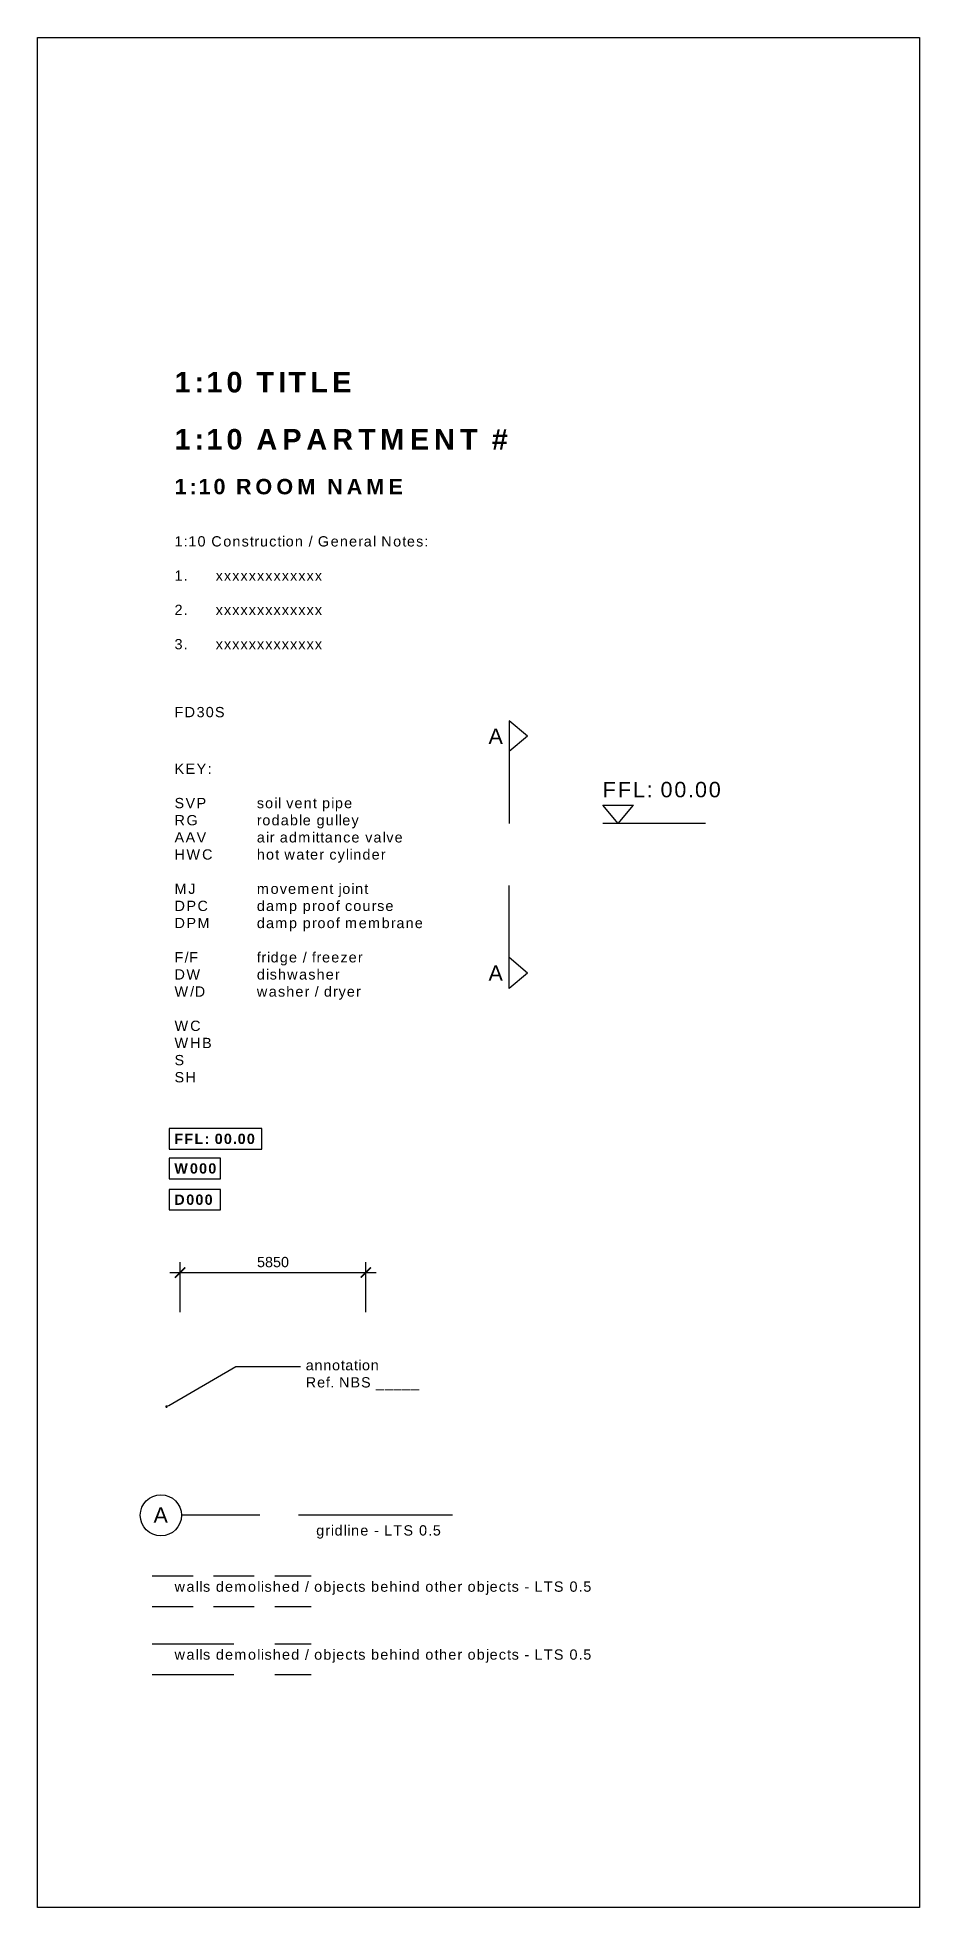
# Model space of a CAD drawing. Header units: millimetres. Extents: x 0 to 257100, y -5590 to 37493.
# Drawn here: x 1559 to 3274, y 498 to 4136 of the extents above; entities that cross this region are included whole.
import ezdxf
from ezdxf import colors
from ezdxf.entities.mleader import LeaderData, LeaderLine
from ezdxf.math import Vec2, Vec3

# ---------------------------------------------------------------- set-up
doc = ezdxf.new("R2010")
doc.units = ezdxf.units.MM
doc.header["$LTSCALE"] = 25
doc.header["$MEASUREMENT"] = 0
for name, pattern in [('ACAD_ISO11W100', [33, 12, -3, 12, -3, 0, -3]), ('DASHED2', [9.525, 6.35, -3.175]), ('HIDDEN2', [4.7625, 3.175, -1.5875])]:
    doc.linetypes.add(name, pattern=pattern)
for name, color, linetype in [('02 - Titles', 7, 'Continuous'), ('03 - Grids', 8, 'ACAD_ISO11W100'), ('05 - General Notes', 6, 'Continuous'), ('06 - Room Names', 2, 'Continuous'), ('07 - Dimensions', 6, 'Continuous'), ('20 - Existing Walls', 2, 'Continuous'), ('21 - New Walls', 4, 'Continuous')]:
    doc.layers.add(name, color=color, linetype=linetype)
doc.styles.add('GENERATED_STYLE_1', font='arial.ttf')
doc.styles.add('GENERATED_STYLE_7', font='arialbd.ttf')
doc.styles.get("Standard").update_dxf_attribs({"font": 'arial.ttf'})
doc.dimstyles.new('Dimstyle_6', dxfattribs={"dimtxt": 100, "dimasz": 100, "dimexe": 0.18, "dimexo": 0, "dimgap": 25, "dimtad": 1, "dimtih": 1, "dimtoh": 1, "dimdec": 0, "dimzin": 0, "dimdsep": 46, "dimtxsty": 'GENERATED_STYLE_1', "dimblk": 'ARCHTICK', "dimcen": 0.09, "dimclrd": 256, "dimclre": 256, "dimclrt": 256, "dimazin": 0, "dimtfac": 1, "dimtdec": 0, "dimtmove": 2, "dimatfit": 3, "dimfxl": 1, "dimtolj": 1, "dimtzin": 0, "dimlwd": -1, "dimlwe": -1, "dimarcsym": 0})

msp = doc.modelspace()

# ---------------------------------------------------------------- texts
at = {"layer": '02 - Titles', "insert": (1825.9, 3485.6), "char_height": 40, "attachment_point": 1, "style": 'GENERATED_STYLE_7'}
msp.add_mtext_dynamic_manual_height_columns('{\\T1.25;1:10 TITLE }', width=625.424, gutter_width=12.5, heights=[0], dxfattribs=at)
at = {"layer": '03 - Grids', "insert": (1785, 1276.4), "char_height": 30, "attachment_point": 1, "style": 'GENERATED_STYLE_7'}
msp.add_mtext_dynamic_manual_height_columns('{\\fArial|b0|i0|c0|p34;\\T1.15;A\\fArial|b1|i0|c0|p34;\\P\\T1.25; }', width=934.828, gutter_width=12.5, heights=[0], dxfattribs=at)
at = {"layer": '05 - General Notes', "style": 'GENERATED_STYLE_7'}
for s, width, insert, char_height, attachment_point in [('{\\fArial|b0|i0|c0|p34;\\T1.15;1:10 Construction / General Notes:\\P\\P1.^Ixxxxxxxxxxxxx\\P\\P2.^Ixxxxxxxxxxxxx\\P\\P3.^Ixxxxxxxxxxxxx\\P\\P\\P\\P\\fArial|b1|i0|c0|p34;\\T1.25; }', 765.804, (1825.9, 3165.9), 20, 1), ('{\\fArial|b0|i0|c0|p34;\\T1.15;FD30S\\fArial|b1|i0|c0|p34;\\T1.25; }', 339.502, (1825.9, 2833.7), 20, 1), ('{\\fArial|b0|i0|c0|p34;\\T1.15;A\\fArial|b1|i0|c0|p34;\\T1.25; }', 172.758, (2436.3, 2776.7), 30, 4), ('{\\fArial|b0|i0|c0|p34;\\T1.15;KEY:\\P\\PSVP^I^Isoil vent pipe\\PRG^I^Irodable gulley\\PAAV^I^Iair admittance valve\\PHWC^I^Ihot water cylinder\\P\\PMJ^I^Imovement joint\\PDPC^I^Idamp proof course\\PDPM^I^Idamp proof membrane\\P\\PF/F^I^Ifridge / freezer\\PDW^I^Idishwasher\\PW/D^I^Iwasher / dryer\\P\\PWC\\PWHB\\PS\\PSH}', 544.1, (1825.9, 2723.4), 20, 1), ('{\\fArial|b0|i0|c0|p34;\\T1.15;FFL: 00.00\\fArial|b1|i0|c0|p34;\\T1.25; }', 379.796, (2658.3, 2657.5), 30, 7), ('{\\fArial|b0|i0|c0|p34;\\T1.15;A\\fArial|b1|i0|c0|p34;\\T1.25; }', 118.54, (2436.3, 2316), 30, 4), ('{\\T1.15;FFL: 00.00\\P\\T1.25; }', 162.739, (1825.4, 2003.4), 20, 1), ('{\\T1.15;W000\\P\\T1.25; }', 101.496, (1825.4, 1945.8), 20, 1), ('{\\T1.15;D000\\P\\T1.25; }', 94.517, (1825.4, 1885), 20, 1), ('{\\fArial|b0|i0|c0|p34;\\T1.15;gridline - LTS 0.5}', 533.43, (2101.3, 1241.6), 20, 1), ('{\\fArial|b0|i0|c0|p34;\\T1.15;walls demolished / objects behind other objects - LTS 0.5}', 916.92, (1825.9, 1132.2), 20, 1), ('{\\fArial|b0|i0|c0|p34;\\T1.15;walls demolished / objects behind other objects - LTS 0.5}', 1110.18, (1825.9, 1000), 20, 1)]:
    msp.add_mtext_dynamic_manual_height_columns(s, width=width, gutter_width=12.5, heights=[0], dxfattribs=dict(at, insert=insert, char_height=char_height, attachment_point=attachment_point))
at = {"layer": '06 - Room Names', "attachment_point": 1, "style": 'GENERATED_STYLE_7'}
for s, width, insert, char_height in [('{\\T1.25;1:10 APARTMENT # }', 834.547, (1825.9, 3374.5), 40), ('{\\T1.25;1:10 ROOM NAME }', 675.41, (1825.9, 3277.4), 30)]:
    msp.add_mtext_dynamic_manual_height_columns(s, width=width, gutter_width=12.5, heights=[0], dxfattribs=dict(at, insert=insert, char_height=char_height))

# ---------------------------------------------------------------- blocks, each defined once
blk = doc.blocks.new('_ArchTick')
at = {"color": 0, "linetype": 'ByBlock', "const_width": 0.15}
blk.add_lwpolyline([(-0.5, -0.5), (0.5, 0.5)], dxfattribs=at)
blk = doc.blocks.new('*D19')
at = {"layer": '07 - Dimensions', "transparency": 16777216}
for p, q in [((1836.7, 1656.3), (1836.7, 1753.3)), ((2197.9, 1656.3), (2197.9, 1753.3)), ((1816.7, 1733.3), (2217.9, 1733.3))]:
    blk.add_line(p, q, dxfattribs=at)
at = {"layer": 'Defpoints', "color": 0, "linetype": 'Continuous', "transparency": 16777216}
for p in [(2197.9, 1733.3), (1836.7, 1656.3), (2197.9, 1656.3)]:
    blk.add_point(p, dxfattribs=at)
at = {"layer": '07 - Dimensions', "linetype": 'Continuous', "transparency": 16777216, "xscale": 20, "yscale": 20, "zscale": 20, "rotation": 180}
blk.add_blockref('_ArchTick', (1836.7, 1733.3), dxfattribs=at)
at = {"layer": '07 - Dimensions', "linetype": 'Continuous', "transparency": 16777216, "xscale": 20, "yscale": 20, "zscale": 20}
blk.add_blockref('_ArchTick', (2197.9, 1733.3), dxfattribs=at)
at = {"layer": '07 - Dimensions', "linetype": 'Continuous', "transparency": 16777216, "insert": (2017.3, 1753.5), "char_height": 20, "attachment_point": 5, "style": 'GENERATED_STYLE_1'}
blk.add_mtext('\\A1;\\A1;5850', dxfattribs=at)
blk = doc.blocks.new('_Dot')
at = {"color": 0, "linetype": 'ByBlock', "lineweight": -2}
blk.add_line((-0.5, 0), (-1, 0), dxfattribs=at)
at = {"color": 0, "linetype": 'ByBlock', "const_width": 0.5}
blk.add_lwpolyline([(-0.25, 0, 1), (0.25, 0, 1)], format="xyb", close=True, dxfattribs=at)

# ---------------------------------------------------------------- dimensions: what is measured, and where the dimension line sits
at = {"layer": '07 - Dimensions', "linetype": 'Continuous'}
dim = msp.add_linear_dim(base=(2197.9, 1733.3), p1=(1836.7, 1656.3), p2=(2197.9, 1656.3), text='\\A1;5850', dimstyle='Dimstyle_6', override={"dimtxt": 20, "dimasz": 20, "dimexe": 20, "dimgap": 10, "dimtad": 2, "dimtih": 0, "dimdle": 20, "dimse1": 0, "dimclrd": 256, "dimclre": 256, "dimclrt": 256, "dimfxlon": 0, "dimlwd": 65535, "dimlwe": 65535}, dxfattribs=at)
dim.commit()
dim.dimension.update_dxf_attribs({"geometry": '*D19', "text_midpoint": (2017.3, 1753.5)})

# ---------------------------------------------------------------- linework, layer by layer
at = {"layer": '03 - Grids'}
msp.add_line((2366.6, 1260.9), (1839.3, 1260.9), dxfattribs=at)
at = {"layer": '03 - Grids', "color": 7, "linetype": 'Continuous'}
msp.add_circle((1799.3, 1260.9), 40, dxfattribs=at)
at = {"layer": '05 - General Notes', "color": 6}
msp.add_lwpolyline([(3274.4, 497.7), (1559.3, 497.7), (1559.3, 4136.4), (3274.4, 4136.4)], close=True, dxfattribs=at)
at = {"layer": '05 - General Notes', "color": 8}
for points in [[(1815.4, 1973.4), (1995.4, 1973.4), (1995.4, 2013.4), (1815.4, 2013.4)], [(1815.4, 1915.8), (1915.4, 1915.8), (1915.4, 1955.8), (1815.4, 1955.8)], [(1815.4, 1855), (1915.4, 1855), (1915.4, 1895), (1815.4, 1895)]]:
    msp.add_lwpolyline(points, close=True, dxfattribs=at)
at = {"layer": '07 - Dimensions'}
for p, q in [((2476.3, 2806.7), (2476.3, 2606.7)), ((2658.3, 2642.5), (2718.3, 2642.5)), ((2858.3, 2606.7), (2658.3, 2606.7)), ((2476.3, 2286), (2476.3, 2486))]:
    msp.add_line(p, q, dxfattribs=at)
at = {"layer": '07 - Dimensions', "color": 4}
for p, q in [((2512, 2776.7), (2476.3, 2806.7)), ((2512, 2776.7), (2476.3, 2746.7)), ((2688.3, 2606.7), (2658.3, 2642.5)), ((2688.3, 2606.7), (2718.3, 2642.5)), ((2512, 2316), (2476.3, 2346)), ((2512, 2316), (2476.3, 2286))]:
    msp.add_line(p, q, dxfattribs=at)
at = {"layer": '20 - Existing Walls', "color": 8, "linetype": 'HIDDEN2'}
for p, q in [((1782.5, 1143.3), (2091.8, 1143.3)), ((1782.5, 1083.3), (2091.8, 1083.3))]:
    msp.add_line(p, q, dxfattribs=at)
at = {"layer": '21 - New Walls', "color": 1, "linetype": 'DASHED2'}
for p, q in [((1782.5, 1011), (2091.8, 1011)), ((1782.5, 951), (2091.8, 951))]:
    msp.add_line(p, q, dxfattribs=at)

msp.set_redraw_order([(e.dxf.handle, doc.entitydb.next_handle()) for e in msp.query("TEXT MTEXT ATTDEF DIMENSION ARC_DIMENSION")])  # texts and dimensions are drawn at this point

# ---------------------------------------------------------------- leaders
at = {"layer": '05 - General Notes'}
ml = msp.add_multileader_mtext('Standard', dxfattribs=at)
ml.set_content('\\pxsm1;{\\fArial|b0|i0|c0|p34;\\T1.1;annotation\\PRef. NBS _____}', color=256)
ml.set_leader_properties()
ml.set_arrow_properties(name='DOT')
ml.build(insert=Vec2(0, 0))
ml.multileader.update_dxf_attribs({"dogleg_length": 0.36, "arrow_head_size": 5})
ctx = ml.context
ctx.base_point, ctx.char_height, ctx.arrow_head_size, ctx.landing_gap_size, ctx.plane_origin = Vec3(2070.9, 1550.2), 20, 5, 10, Vec3(1705.3, 1502)
notes = []
notes.append((ctx, [(0, (1, 1, 0), (1944.9, 1550.2), (1, 0), 126, [(0, [(1810.2, 1472.4)], 0, [])])]))
ctx.mtext.insert, ctx.mtext.line_spacing_factor, ctx.mtext.flow_direction = Vec3(2080.9, 1563), 0.6, 5
for ctx, leaders in notes:
    for number, flags, end, landing, length, lines in leaders:
        leader = LeaderData()
        leader.index, (leader.has_last_leader_line, leader.has_dogleg_vector, leader.attachment_direction) = number, flags
        leader.last_leader_point, leader.dogleg_vector, leader.dogleg_length = Vec3(end), Vec3(landing), length
        for number, points, colour, breaks in lines:
            line = LeaderLine()
            line.index, line.vertices, line.color, line.breaks = number, Vec3.list(points), colors.encode_raw_color(colour), breaks
            leader.lines.append(line)
        ctx.leaders.append(leader)

doc.saveas('drawing.dxf')
